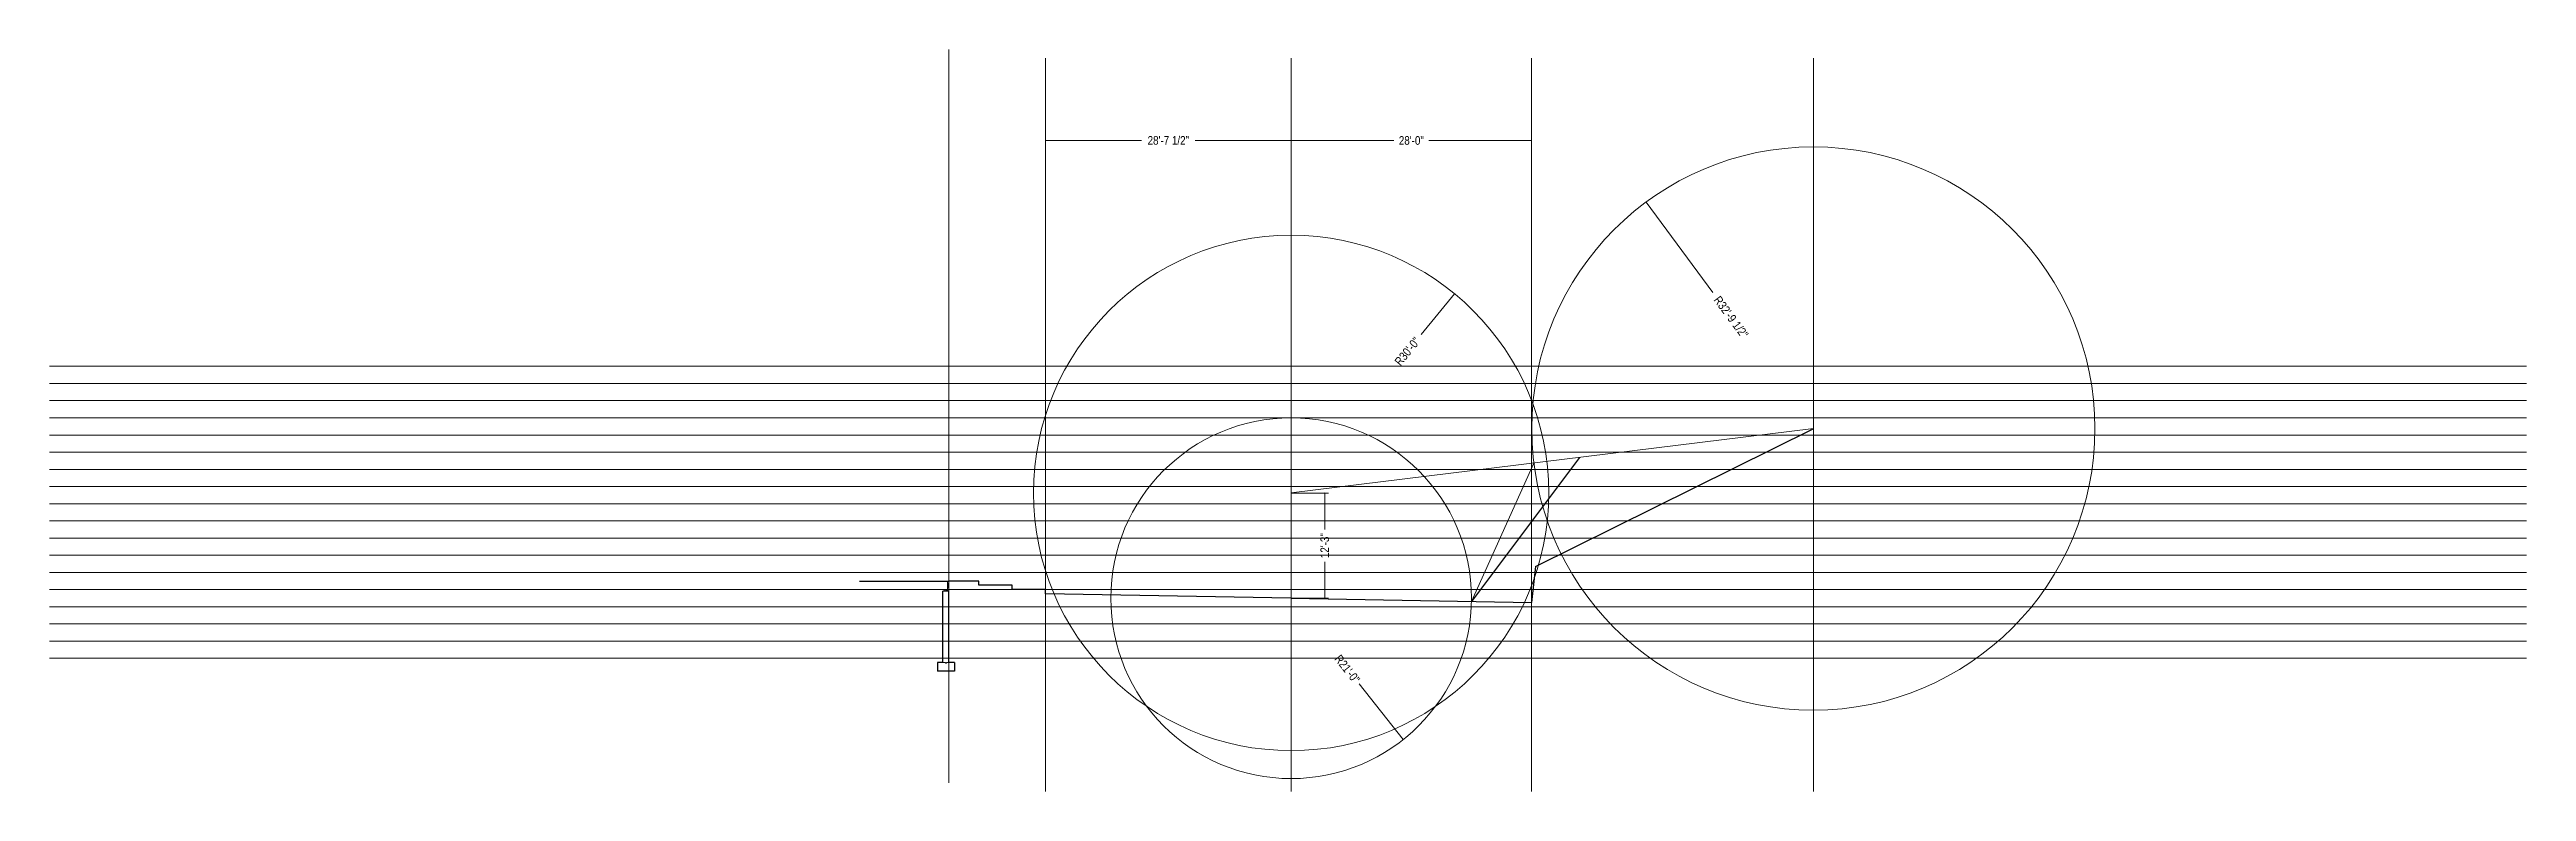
# Model space of a CAD drawing. Header units: inches. Extents: x 903 to 9790, y 832 to 6304.
# Drawn here: x 6329 to 9790, y 832 to 1868 of the extents above; entities that cross this region are included whole.
import ezdxf

# ---------------------------------------------------------------- set-up
doc = ezdxf.new("R2010")
doc.units = ezdxf.units.IN
doc.header["$MEASUREMENT"] = 0
for name, color, linetype in [('CONCRETE', 7, 'Continuous'), ('DIMENSIONS', 3, 'Continuous'), ('FINFRAMING', 4, 'Continuous'), ('FLOOR_FRAMING', 102, 'Continuous')]:
    doc.layers.add(name, color=color, linetype=linetype)
for name, color, linetype, lineweight in [('FOUNDATION', 7, 'Continuous', 30), ('GRID LAYOUT', 1, 'Continuous', 9), ('REFERENCE', 6, 'Continuous', 9)]:
    doc.layers.add(name, color=color, linetype=linetype, lineweight=lineweight)
doc.styles.add('ARCHENTLTD', font='technical.ttf', dxfattribs={"height": 12})
doc.dimstyles.new('ARCHENTLTD', dxfattribs={"dimscale": 0.05, "dimtxt": 0.1875, "dimasz": 3, "dimexe": 9, "dimexo": 1, "dimgap": 2.5, "dimtad": 0, "dimdec": 1, "dimzin": 1, "dimdsep": 46, "dimlunit": 4, "dimtxsty": 'ARCHENTLTD', "dimblk": 'ARCHTICK', "dimcen": 6, "dimclrd": 256, "dimclre": 256, "dimclrt": 256, "dimazin": 0, "dimtol": 1, "dimtfac": 1, "dimtdec": 1, "dimtofl": 0, "dimtmove": 1, "dimatfit": 3, "dimldrblk": 'ARCHTICK', "dimfxl": 1, "dimfrac": 2, "dimtolj": 1, "dimtzin": 0, "dimlwd": 9, "dimlwe": 9, "dimarcsym": 0})

# ---------------------------------------------------------------- blocks, each defined once
blk = doc.blocks.new('_ArchTick')
at = {"color": 0, "linetype": 'ByBlock', "const_width": 0.15}
blk.add_lwpolyline([(-0.5, -0.5), (0.5, 0.5)], dxfattribs=at)
blk = doc.blocks.new('*D3')
at = {"layer": 'DIMENSIONS', "lineweight": 9}
for p, q in [((8064.7, 1248.5), (8116.5, 1248.5)), ((8111.1, 1248.5), (8111.1, 1197.6)), ((8111.1, 1101.5), (8111.1, 1152.5)), ((8064.7, 1101.5), (8116.5, 1101.5))]:
    blk.add_line(p, q, dxfattribs=at)
at = {"layer": 'DIMENSIONS', "lineweight": 9, "xscale": 1.8, "yscale": 1.8, "zscale": 1.8}
for p, rotation in [((8111.1, 1248.5), 90), ((8111.1, 1101.5), 270)]:
    blk.add_blockref('_ArchTick', p, dxfattribs=dict(at, rotation=rotation))
at = {"layer": 'DIMENSIONS', "insert": (8111.1, 1175), "char_height": 12, "attachment_point": 5, "rotation": 90, "style": 'ARCHENTLTD'}
blk.add_mtext('\\A1;12\'-3"', dxfattribs=at)
blk = doc.blocks.new('*D4')
at = {"layer": 'DIMENSIONS', "lineweight": 9}
blk.add_line((8653.3, 1528.8), (8560, 1655), dxfattribs=at)
at = {"layer": 'DIMENSIONS', "lineweight": 9, "xscale": 0.15, "yscale": 0.15, "zscale": 0.15, "rotation": 126.4558415754796}
blk.add_blockref('_ArchTick', (8560, 1655), dxfattribs=at)
at = {"layer": 'DIMENSIONS', "insert": (8678.8, 1494.2), "char_height": 12, "attachment_point": 5, "rotation": 306.4558, "style": 'ARCHENTLTD'}
blk.add_mtext('\\A1;R32\'-9 1/2"', dxfattribs=at)
blk = doc.blocks.new('*D5')
at = {"layer": 'DIMENSIONS', "lineweight": 9}
blk.add_line((8245.8, 1469.8), (8292.6, 1526.8), dxfattribs=at)
at = {"layer": 'DIMENSIONS', "lineweight": 9, "xscale": 0.15, "yscale": 0.15, "zscale": 0.15, "rotation": 50.60899064585935}
blk.add_blockref('_ArchTick', (8292.6, 1526.8), dxfattribs=at)
at = {"layer": 'DIMENSIONS', "insert": (8226.6, 1446.4), "char_height": 12, "attachment_point": 5, "rotation": 50.609, "style": 'ARCHENTLTD'}
blk.add_mtext('\\A1;R30\'-0"', dxfattribs=at)
blk = doc.blocks.new('*D6')
at = {"layer": 'DIMENSIONS', "lineweight": 9}
for p, q in [((8064.1, 1856), (8064.1, 1740.6)), ((8400.1, 1856), (8400.1, 1740.6)), ((8064.1, 1741), (8207.7, 1741)), ((8400.1, 1741), (8256.5, 1741))]:
    blk.add_line(p, q, dxfattribs=at)
at = {"layer": 'DIMENSIONS', "lineweight": 9, "xscale": 0.15, "yscale": 0.15, "zscale": 0.15, "rotation": 180}
blk.add_blockref('_ArchTick', (8064.1, 1741), dxfattribs=at)
at = {"layer": 'DIMENSIONS', "lineweight": 9, "xscale": 0.15, "yscale": 0.15, "zscale": 0.15}
blk.add_blockref('_ArchTick', (8400.1, 1741), dxfattribs=at)
at = {"layer": 'DIMENSIONS', "insert": (8232.1, 1741), "char_height": 12, "attachment_point": 5, "style": 'ARCHENTLTD'}
blk.add_mtext('\\A1;28\'-0"', dxfattribs=at)
blk = doc.blocks.new('*D7')
at = {"layer": 'DIMENSIONS', "lineweight": 9}
blk.add_line((8159, 981.7), (8220.6, 904), dxfattribs=at)
at = {"layer": 'DIMENSIONS', "lineweight": 9, "xscale": 0.15, "yscale": 0.15, "zscale": 0.15, "rotation": 308.3786571009574}
blk.add_blockref('_ArchTick', (8220.6, 904), dxfattribs=at)
at = {"layer": 'DIMENSIONS', "insert": (8142.5, 1002.5), "char_height": 12, "attachment_point": 5, "rotation": 308.3787, "style": 'ARCHENTLTD'}
blk.add_mtext('\\A1;R21\'-0"', dxfattribs=at)
blk = doc.blocks.new('*D9')
at = {"layer": 'DIMENSIONS', "lineweight": 9}
for p, q in [((7720.9, 1740.6), (7720.9, 1741.5)), ((7720.9, 1741.1), (7855.2, 1741.1)), ((8064.1, 1741.1), (7929.8, 1741.1)), ((8064.1, 1740.6), (8064.1, 1741.5))]:
    blk.add_line(p, q, dxfattribs=at)
at = {"layer": 'DIMENSIONS', "lineweight": 9, "xscale": 0.15, "yscale": 0.15, "zscale": 0.15, "rotation": 180}
blk.add_blockref('_ArchTick', (7720.9, 1741.1), dxfattribs=at)
at = {"layer": 'DIMENSIONS', "lineweight": 9, "xscale": 0.15, "yscale": 0.15, "zscale": 0.15}
blk.add_blockref('_ArchTick', (8064.1, 1741.1), dxfattribs=at)
at = {"layer": 'DIMENSIONS', "insert": (7892.5, 1741.1), "char_height": 12, "attachment_point": 5, "style": 'ARCHENTLTD'}
blk.add_mtext('\\A1;28\'-7 1/2"', dxfattribs=at)

msp = doc.modelspace()

# ---------------------------------------------------------------- linework, layer by layer
at = {"layer": 'CONCRETE', "color": 7, "lineweight": 9, "ltscale": 0.25}
for p, q in [((7585.61, 1112.05), (7580.01, 1113.56)), ((7585.61, 1113.56), (7580.01, 1112.05))]:
    msp.add_line(p, q, dxfattribs=at)
at = {"layer": 'CONCRETE', "color": 7, "lineweight": 20, "ltscale": 0.25}
for p, q in [((7580.01, 1112.05), (7580.01, 1113.56)), ((7584.14, 1113.56), (7584.11, 1124.8))]:
    msp.add_line(p, q, dxfattribs=at)
at = {"layer": 'CONCRETE', "color": 7, "linetype": 'Continuous', "lineweight": 9, "ltscale": 0.125}
msp.add_line((7585.61, 1112.05), (7580.01, 1112.05), dxfattribs=at)
at = {"layer": 'CONCRETE', "lineweight": 9, "ltscale": 1.5}
for p, q in [((7584.11, 1124.8), (7585.61, 1113.56)), ((7585.61, 1124.8), (7584.14, 1113.56))]:
    msp.add_line(p, q, dxfattribs=at)
at = {"layer": 'DIMENSIONS', "color": 7}
for p, q in [((8466.95, 1298.21), (8316.07, 1097.03)), ((7627.86, 1125.53), (7585.61, 1125.53)), ((7627.86, 1119.53), (7627.86, 1125.53)), ((7674.36, 1119.53), (7627.86, 1119.53)), ((7674.36, 1113.53), (7674.36, 1119.53)), ((7720.86, 1113.53), (7674.36, 1113.53)), ((7720.86, 1107.53), (7720.86, 1113.53))]:
    msp.add_line(p, q, dxfattribs=at)
at = {"layer": 'FINFRAMING', "color": 7, "linetype": 'Continuous', "lineweight": 9, "ltscale": 0.25}
msp.add_line((7460.96, 1125.55), (7585.61, 1125.53), dxfattribs=at)
at = {"layer": 'FLOOR_FRAMING', "color": 7, "linetype": 'Continuous', "lineweight": 20, "ltscale": 1.5}
msp.add_line((7585.61, 1207.55), (7585.61, 1101.53), dxfattribs=at)
at = {"layer": 'FLOOR_FRAMING', "color": 7, "linetype": 'Continuous', "lineweight": 20}
msp.add_line((7585.61, 1113.53), (7118.99, 1113.53), dxfattribs=at)
at = {"layer": 'FLOOR_FRAMING', "color": 7, "lineweight": 20, "ltscale": 0.25}
msp.add_line((7460.96, 1124.78), (7585.61, 1124.78), dxfattribs=at)
at = {"layer": 'FOUNDATION', "ltscale": 1.5}
for p, q in [((7577.61, 1011.55), (7577.61, 1111.55)), ((7585.61, 1111.55), (7577.61, 1111.55)), ((7585.61, 1011.55), (7585.61, 1111.55)), ((7577.61, 1011.55), (7569.91, 1011.55)), ((7569.91, 1011.55), (7569.91, 999.55)), ((7593.91, 1011.55), (7585.61, 1011.55)), ((7593.91, 1011.55), (7593.91, 999.55)), ((7593.91, 999.55), (7569.91, 999.55))]:
    msp.add_line(p, q, dxfattribs=at)
at = {"layer": 'FOUNDATION', "lineweight": 20, "ltscale": 1.5}
for p, q in [((7581.35, 1011.55), (7577.61, 1011.55)), ((7585.61, 1011.55), (7582.35, 1011.55))]:
    msp.add_line(p, q, dxfattribs=at)
at = {"layer": 'FOUNDATION', "color": 7, "linetype": 'Continuous', "lineweight": 20, "ltscale": 0.5}
for p, q in [((7581.56, 1010.28), (7581.35, 1011.55)), ((7582.14, 1010.28), (7582.35, 1011.55))]:
    msp.add_line(p, q, dxfattribs=at)
at = {"layer": 'FOUNDATION', "color": 7, "linetype": 'Continuous', "lineweight": 20, "ltscale": 0.125}
msp.add_line((7582.14, 1010.28), (7581.56, 1010.28), dxfattribs=at)
at = {"layer": 'GRID LAYOUT', "color": 3, "lineweight": 30}
msp.add_line((8063.51, 1101.53), (7720.86, 1107.53), dxfattribs=at)
at = {"layer": 'REFERENCE', "color": 6}
for p, q in [((7585.61, 1868.08), (7585.61, 843.53)), ((7720.86, 1856.08), (7720.86, 831.53)), ((8064.11, 1856.08), (8064.11, 831.53)), ((8400.11, 1856.08), (8400.11, 831.53)), ((8793.86, 1856.08), (8793.86, 831.53))]:
    msp.add_line(p, q, dxfattribs=at)
at = {"layer": 'REFERENCE'}
for p, q in [((6329.19, 1425.53), (9790.26, 1425.53)), ((6329.19, 1401.53), (9790.26, 1401.53)), ((6329.19, 1377.53), (9790.26, 1377.53)), ((6329.19, 1353.53), (9790.26, 1353.53)), ((6329.19, 1329.53), (9790.26, 1329.53)), ((6329.19, 1281.53), (9790.26, 1281.53)), ((6329.19, 1257.53), (9790.26, 1257.53)), ((6329.19, 1233.53), (9790.26, 1233.53)), ((6329.19, 1209.53), (9790.26, 1209.53)), ((6329.19, 1161.53), (9790.26, 1161.53)), ((6329.19, 1137.53), (9790.26, 1137.53)), ((6329.19, 1113.53), (9790.26, 1113.53)), ((6329.19, 1089.53), (9790.26, 1089.53)), ((6329.19, 1041.53), (9790.26, 1041.53)), ((6329.19, 1017.53), (9790.26, 1017.53))]:
    msp.add_line(p, q, dxfattribs=at)
at = {"layer": 'REFERENCE', "color": 3}
for p, q in [((8064.11, 1248.53), (8793.86, 1338.53)), ((8403.34, 1290.37), (8316.07, 1097.03))]:
    msp.add_line(p, q, dxfattribs=at)
at = {"layer": 'REFERENCE', "color": 3, "lineweight": 30}
for p, q in [((8405.64, 1145.61), (8793.39, 1338.25)), ((8405.64, 1145.61), (8400.11, 1095.53)), ((8064.11, 1101.53), (8400.11, 1095.53))]:
    msp.add_line(p, q, dxfattribs=at)
at = {"layer": 'REFERENCE', "color": 2}
for p, q in [((6329.19, 1305.53), (9790.26, 1305.53)), ((6329.19, 1185.53), (9790.26, 1185.53)), ((6329.19, 1065.53), (9790.26, 1065.53))]:
    msp.add_line(p, q, dxfattribs=at)
at = {"layer": 'REFERENCE', "color": 6}
for centre, radius in [((8793.86, 1338.53), 393.48), ((8064.11, 1248.53), 360), ((8064.11, 1101.53), 252)]:
    msp.add_circle(centre, radius, dxfattribs=at)

# ---------------------------------------------------------------- dimensions: what is measured, and where the dimension line sits
at = {"layer": 'DIMENSIONS', "color": 7}
dim = msp.add_linear_dim(base=(8400.11, 1741.02), p1=(8064.11, 1856.08), p2=(8400.11, 1856.08), dimstyle='ARCHENTLTD', override={"dimtxt": 12, "dimgap": 2.5, "dimtol": 0, "dimlim": 0}, dxfattribs=at)
dim.commit()
dim.dimension.update_dxf_attribs({"geometry": '*D6', "text_midpoint": (8232.11, 1741.02)})
dim = msp.add_aligned_dim(p1=(8064.10696559, 1740.57240408), p2=(7720.85696559, 1740.57240408), distance=-0.525, dimstyle='ARCHENTLTD', override={"dimtxt": 12, "dimgap": 2.5, "dimtol": 0, "dimlim": 0}, dxfattribs=at)
dim.commit()
dim.dimension.update_dxf_attribs({"geometry": '*D9', "text_midpoint": (7892.48196559, 1741.09740408)})
for center, mpoint, picture, middle in [((8793.86, 1338.53), (8560.05, 1655.01), '*D4', (8678.85, 1494.21)), ((8064.11, 1248.53), (8292.57, 1526.75), '*D5', (8226.62, 1446.44)), ((8064.11, 1101.53), (8220.56, 903.98), '*D7', (8142.5, 1002.54))]:
    dim = msp.add_radius_dim(center=center, mpoint=mpoint, dimstyle='ARCHENTLTD', override={"dimtxt": 12, "dimgap": 2.5, "dimtol": 0, "dimlim": 0}, dxfattribs=at)
    dim.commit()
    dim.dimension.update_dxf_attribs({"geometry": picture, "text_midpoint": middle, "dimtype": 164})
dim = msp.add_linear_dim(base=(8111.08, 1101.53), p1=(8064.11, 1248.53), p2=(8064.11, 1101.53), angle=90, dimstyle='ARCHENTLTD', override={"dimscale": 12, "dimtxt": 3, "dimasz": 0.15, "dimexe": 0.45, "dimexo": 0.05, "dimgap": 0.125, "dimtxsty": 'ARCHENTLTD', "dimcen": 0.3, "dimtol": 0, "dimlim": 0, "dimtix": 0, "dimtofl": 0, "dimtmove": 1, "dimatfit": 3}, dxfattribs=at)
dim.commit()
dim.dimension.update_dxf_attribs({"geometry": '*D3', "text_midpoint": (8111.08, 1175.03)})

doc.saveas('drawing.dxf')
